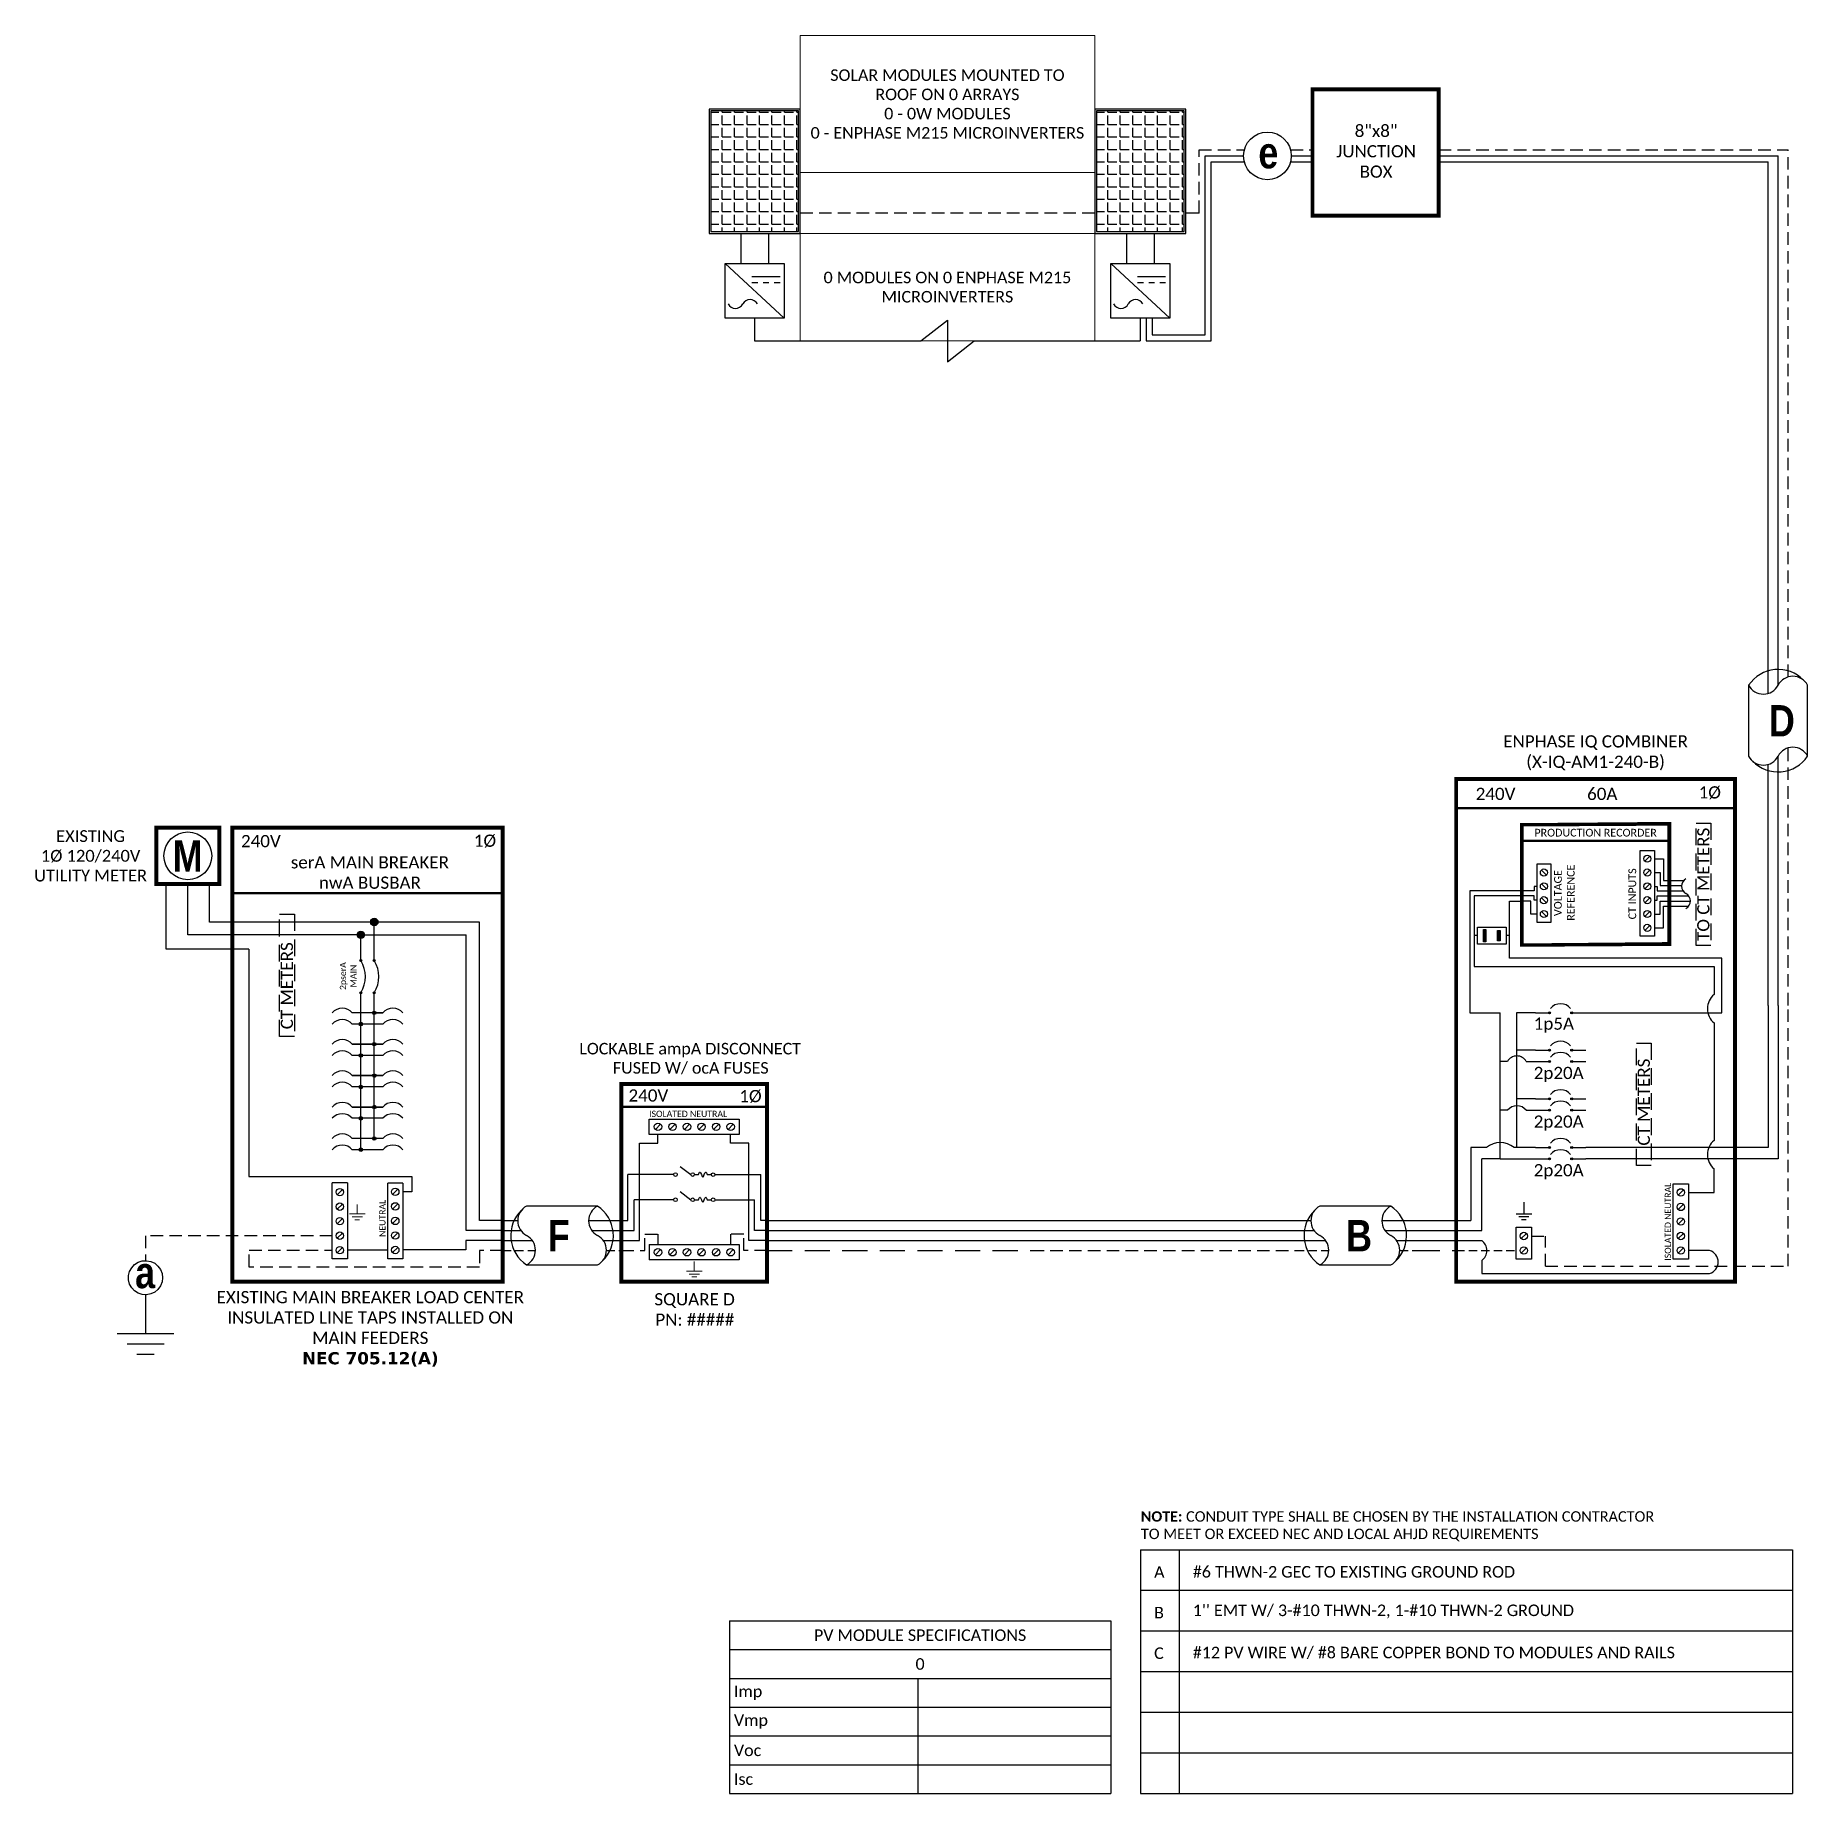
# Model space of a CAD drawing. Header units: feet. Extents: x 11048 to 11579, y 16038 to 16564.
import ezdxf

# ---------------------------------------------------------------- set-up
doc = ezdxf.new("R2010")
doc.units = ezdxf.units.FT
doc.header["$MEASUREMENT"] = 0
doc.linetypes.add('DASHED', pattern=[0.75, 0.5, -0.25])
doc.linetypes.add('HIDDEN', pattern=[0.375, 0.25, -0.125])
for name, color, linetype in [('E - MODULE', 7, 'Continuous'), ('ONE LINE BLOCKS', 7, 'Continuous'), ('TABLES', 7, 'Continuous'), ('TEXT', 7, 'Continuous'), ('Z - TITLEBLOCK TXT', 7, 'Continuous')]:
    doc.layers.add(name, color=color, linetype=linetype)
doc.styles.add('ONE LINE TXT', font='techb___.ttf')
doc.styles.get("Standard").update_dxf_attribs({"font": 'CALIBRI.TTF'})

msp = doc.modelspace()

# ---------------------------------------------------------------- texts
at = {"color": 1, "linetype": 'Continuous', "attachment_point": 1, "style": 'ONE LINE TXT'}
for s, insert, char_height in [('{\\W1;\\C256;e}', (11414.44567361731, 16533.39244188951), 9.383282676953176), ('{\\W1;\\C256;D}', (11567.25849978451, 16363.32891982226), 9.383282677011772), ('{\\W1;\\C256;F}', (11201.78211357292, 16209.19877676249), 9.383282677011772), ('{\\W1;\\C256;B}', (11440.69958476098, 16209.1987767625), 9.383282677011772)]:
    msp.add_mtext_dynamic_manual_height_columns(s, width=0.138532783265864, gutter_width=2.131672445536665, heights=[0], dxfattribs=dict(at, insert=insert, char_height=char_height))
at = {"color": 1, "insert": (11123.68321338554, 16278.69154105444), "char_height": 3.65759824216516, "attachment_point": 5, "rotation": 90}
msp.add_mtext_dynamic_manual_height_columns(' CT METERS', width=27.4516815760042, gutter_width=7.170123602891181, heights=[0], dxfattribs=at)
at = {"color": 10, "insert": (11379.27030775206, 16122.03062242101), "char_height": 3.108958505840386, "attachment_point": 1}
msp.add_mtext_dynamic_manual_height_columns('\\A1;{\\fCalibri|b1|i0|c0|p34;NOTE:} {\\A0;\\H1.0052x;CONDUIT TYPE SHALL BE CHOSEN BY THE INSTALLATION CONTRACTOR\\PTO MEET OR EXCEED NEC AND LOCAL AHJD REQUIREMENTS}', width=164.3528282441708, gutter_width=0, heights=[9.890720793223181], dxfattribs=at)

# ---------------------------------------------------------------- blocks, each defined once
blk = doc.blocks.new('*T14')
at = {"layer": 'Defpoints', "color": 8, "linetype": 'ByBlock', "lineweight": 0, "transparency": 16777216}
for p, q in [((0, 0), (88.16386767174299, 0)), ((0, 0), (0, -91.46009300948572)), ((88.16386767174299, 0), (88.16386767174299, -91.46009300948572)), ((0, -41.07609801768922), (88.16386767174299, -41.07609801768922)), ((0, -59.23865719003152), (88.16386767174299, -59.23865719003152)), ((0, -91.46009300948572), (88.16386767174299, -91.46009300948572))]:
    blk.add_line(p, q, dxfattribs=at)
at = {"color": 0, "linetype": 'Continuous', "transparency": 16777216, "char_height": 3.454398339822651, "width": 80.03587157804189, "attachment_point": 5}
for s, insert in [('{\\fCalibri|b0|i0|c0;SOLAR MODULES MOUNTED TO ROOF ON 0 ARRAYS^J0 - 0W MODULES^J0 - ENPHASE M215 MICROINVERTERS', (44.08193383587059, -20.53804900884643)), ('{\\fCalibri|b0|i0|c0;', (44.08193383587059, -50.15737760386401)), ('{\\fCalibri|b0|i0|c0;0 MODULES ON 0 ENPHASE M215 MICROINVERTERS', (44.08193383587059, -75.34937509975862))]:
    blk.add_mtext(s, dxfattribs=dict(at, insert=insert))
blk = doc.blocks.new('*U26')
at = {"color": 7, "linetype": 'Continuous'}
for p, q in [((-7.14273261753624, 13.31379698112505), (-28.38670308841029, 13.31379698112505)), ((-28.38670308841029, -4.313796981125051), (-7.14273261753624, -4.313796981125051))]:
    blk.add_line(p, q, dxfattribs=at)
at = {"color": 7}
for p, q in [((-35.52943570594744, 8.999999999996362), (-31.05138576750414, 8.999999999996362)), ((-9.807415296628278, 8.999999999996362), (9.094947017729282e-13, 8.999999999996362))]:
    blk.add_line(p, q, dxfattribs=at)
at = {"color": 10}
for p, q in [((-35.52943570594744, 5.999999999996362), (-30.11481272106539, 5.999999999992724)), ((-8.870842250205897, 5.999999999992724), (9.094947017729282e-13, 5.999999999992724))]:
    blk.add_line(p, q, dxfattribs=at)
at = {"color": 253}
for p, q in [((-35.52943570594744, 2.999999999996362), (-26.6585934557479, 2.999999999996362)), ((-5.414622984878406, 2.999999999996362), (9.094947017729282e-13, 2.999999999992724))]:
    blk.add_line(p, q, dxfattribs=at)
at = {"color": 92, "linetype": 'HIDDEN', "ltscale": 10}
for p, q in [((-4.478049938447839, -3.637978807091713e-12), (0, 0)), ((-35.52943570594744, -3.637978807091713e-12), (-25.72202040931734, -3.637978807091713e-12))]:
    blk.add_line(p, q, dxfattribs=at)
at = {"color": 7, "linetype": 'Continuous'}
for centre, start, end in [((-22.53670101713578, 4.499999999989086), 133.9732389627104, 236.4264841729064), ((-12.99273468881074, 4.499999999989086), 313.9732389627104, 56.4264841729064)]:
    blk.add_arc(centre, 10.57854155630173, start, end, dxfattribs=at)
at = {"linetype": 'Continuous'}
for centre, start, end in [((-26.07656823981961, 8.906898490567983), 117.6639225845625, 242.3360774153913), ((-4.832597768944652, 8.906898490546155), 117.6639225845625, 242.3360774153913), ((-30.69683793700187, 0.09310150943201734), 297.6639225845625, 62.33607741539132), ((-9.452867466132375, 0.09310150943201734), 297.6639225845625, 62.33607741539132)]:
    blk.add_arc(centre, 4.975688628201564, start, end, dxfattribs=at)
blk = doc.blocks.new('*U17')
at = {"color": 7}
blk.add_line((-79.14105710962394, 8.999999999996362), (0, 9), dxfattribs=at)
at = {"color": 10}
blk.add_line((-79.14105710962394, 5.999999999996362), (0, 6), dxfattribs=at)
at = {"color": 253}
blk.add_line((-79.14105710962394, 2.999999999996362), (0, 3), dxfattribs=at)
at = {"color": 92, "linetype": 'HIDDEN', "ltscale": 15}
blk.add_line((-79.14105710962394, -3.637978807091713e-12), (0, 0), dxfattribs=at)
blk = doc.blocks.new('*U21')
at = {"lineweight": 50}
blk.add_line((-43.6116214036756, 43.06379295176157), (0, 43.06379295176157), dxfattribs=at)
at = {"color": 1, "linetype": 'Continuous'}
for p, q in [((-35.26761573623207, 34.77694743980464), (-35.26761573623207, 39.31564129513208)), ((-35.26761573623207, 39.31564129513208), (-8.32254697902863, 39.31564129513208)), ((-8.32254697902863, 39.31564129513208), (-8.32254697902863, 34.77694743980464)), ((-8.32254697902863, 34.77694743980464), (-35.26761573623207, 34.77694743980464)), ((-26.07495123449735, 25.18172376179064), (-22.8119471562477, 22.73910601337411)), ((-21.72993409277569, 22.73470420183003), (-20.49160572531946, 22.73470420183003)), ((-17.94050467957095, 22.73080170828689), (-16.70217631211381, 22.73080170828689)), ((-26.07495123449735, 17.64726165747561), (-22.8119471562477, 15.20464390905909)), ((-21.72993409277569, 15.20024209749317), (-20.49160572531946, 15.20024209749317)), ((-17.94050467957095, 15.19633960397186), (-16.70217631211381, 15.19633960397186)), ((-35.26761573623207, 1.758423961488006), (-8.322546979023173, 1.758423961488006)), ((-35.26761573623207, 1.758423961488006), (-35.26761573623207, -2.780269893839431)), ((-8.32254697902863, 1.758423961488006), (-8.32254697902863, -2.780269893839431)), ((-8.322546979023173, -2.780269893839431), (-35.26761573623207, -2.780269893839431))]:
    blk.add_line(p, q, dxfattribs=at)
at = {"color": 4, "linetype": 'Continuous'}
for p, q in [((-31.88526017397362, 37.83229836323517), (-33.45726816549723, 36.26029037170156)), ((-27.5347870491305, 37.83229836323517), (-29.10679504065411, 36.26029037170156)), ((-23.18431392428738, 37.83229836323517), (-24.75632191581099, 36.26029037170156)), ((-18.83384079944972, 37.83229836323517), (-20.40584879097241, 36.26029037170156)), ((-14.4833676746066, 37.83229836323517), (-16.0553756661302, 36.26029037170156)), ((-10.13289454976803, 37.83229836323517), (-11.70490254129163, 36.26029037170156)), ((-31.88526017396816, 0.2750810295910924), (-33.45726816549177, -1.296926961942518)), ((-27.5347870491305, 0.2750810295910924), (-29.10679504065411, -1.296926961942518)), ((-23.18431392428738, 0.2750810295910924), (-24.75632191581099, -1.296926961942518)), ((-18.83384079944426, 0.2750810295910924), (-20.40584879096787, -1.296926961942518)), ((-14.4833676746066, 0.2750810295910924), (-16.0553756661302, -1.296926961942518)), ((-10.13289454976348, 0.2750810295910924), (-11.70490254128708, -1.296926961942518))]:
    blk.add_line(p, q, dxfattribs=at)
at = {"color": 253, "linetype": 'Continuous'}
for p, q in [((-38.15750528725175, 2.999999999992724), (-38.1575052872513, 32.16868385986527)), ((-38.1575052872513, 32.16868385986527), (-32.67126416973497, 32.16868385986527)), ((-32.67126416973497, 32.16868385986527), (-32.67126416972951, 34.77694743980464)), ((-10.91889854553028, 32.16868385986527), (-10.91889854553483, 34.77694743980464)), ((-5.432657428013954, 32.16868385986527), (-10.91889854553028, 32.16868385986527)), ((-5.432657428004404, 2.999999999992724), (-5.432657428013954, 32.16868385986527)), ((-43.61162140367423, 2.999999999992724), (-38.1575052872513, 2.999999999992724)), ((-1.364242052659392e-12, 2.999999999992724), (-5.432657428004404, 2.999999999992724))]:
    blk.add_line(p, q, dxfattribs=at)
at = {"color": 7, "linetype": 'Continuous'}
for p, q in [((-27.97005342058207, 22.73146537071079), (-41.66354822822996, 22.73146537071079)), ((-41.66354822823041, 8.999999999992724), (-41.66354822822996, 22.73146537071079)), ((-15.62012336914651, 22.73146537070768), (-1.926614487035295, 22.73146537071857)), ((-1.926614487024381, 8.999999999992724), (-1.926614487035295, 22.73146537071079))]:
    blk.add_line(p, q, dxfattribs=at)
at = {"color": 10, "linetype": 'Continuous'}
for p, q in [((-27.97005280056258, 15.19782235267374), (-39.80034955827946, 15.19535016399573)), ((-39.79842799696689, 5.999999999992724), (-39.80034953798895, 15.19525306674404)), ((-15.6201354128307, 15.19841689566136), (-3.789813407730962, 15.19415025971505)), ((-3.791734718288808, 5.999999999992724), (-3.789813177276301, 15.19525306674404)), ((-43.61162140367423, 5.999999999992724), (-39.79842799696689, 5.999999999992724)), ((-1.364242052659392e-12, 5.999999999992724), (-3.791734718288808, 5.999999999989086))]:
    blk.add_line(p, q, dxfattribs=at)
at = {"color": 7}
for p, q in [((-43.61162140367423, 8.999999999996362), (-41.6635482282295, 8.999999999992724)), ((-1.364242052659392e-12, 8.999999999996362), (-1.926614487024835, 8.999999999996362))]:
    blk.add_line(p, q, dxfattribs=at)
at = {"color": 92, "linetype": 'HIDDEN', "ltscale": 15}
for p, q in [((-43.6116214036756, 0), (-36.58051912606061, 0)), ((-36.58051912606061, -3.637978807091713e-12), (-36.58051912606061, 4.898634765475435)), ((-36.58051912606061, 4.898634765475435), (-32.67126416972496, 4.898634765475435)), ((-32.67126416972496, 4.898634765475435), (-32.67126416972496, 1.758423961488006)), ((-7.009643589204643, 4.898634765475435), (-10.91889854554029, 4.898634765475435)), ((-10.91889854554029, 4.898634765475435), (-10.91889854554029, 1.758423961488006)), ((-7.009643589199186, -3.637978807091713e-12), (-7.009643589204643, 4.898634765475435)), ((0, 0), (-7.009643589199186, 0))]:
    blk.add_line(p, q, dxfattribs=at)
at = {"lineweight": 50, "const_width": 1.185332763664635}
blk.add_lwpolyline([(-43.6116214036756, -9.335896394964948), (-43.6116214036756, 49.83611655237473), (0, 49.83611655237473), (0, -9.335896394964948)], close=True, dxfattribs=at)
at = {"color": 92, "linetype": 'Continuous', "lineweight": 5, "ltscale": 0.05, "flags": 128}
for points in [[(-21.79508135762762, -3.32089023822482), (-21.79508135763217, -6.16701261263006)], [(-24.13611969887688, -6.16701261263006), (-19.45404301637745, -6.16701261263006)], [(-20.26545811315873, -7.034441443007381), (-23.32470460209652, -7.034441443007381)], [(-21.07687320994455, -7.90187027340653), (-22.51328950531069, -7.90187027340653)]]:
    blk.add_lwpolyline(points, dxfattribs=at)
at = {"color": 4, "linetype": 'Continuous'}
for centre in [(-32.67126416973497, 37.04629436745745), (-28.32079104489185, 37.04629436745745), (-23.97031792004873, 37.04629436745745), (-19.61984479521107, 37.04629436745745), (-15.26937167036795, 37.04629436745745), (-10.91889854552483, 37.04629436745745), (-32.67126416972951, -0.5109229661866266), (-28.32079104489185, -0.5109229661866266), (-23.97031792004873, -0.5109229661866266), (-19.61984479520561, -0.5109229661866266), (-15.26937167036795, -0.5109229661866266), (-10.91889854552483, -0.5109229661866266)]:
    blk.add_circle(centre, 1.111577510887078, dxfattribs=at)
at = {"color": 1, "linetype": 'Continuous'}
for centre in [(-27.42901506464841, 22.73146537071079), (-22.27096275427266, 22.73146537071079), (-16.16114765061229, 22.72756287716766), (-27.42901506464295, 15.19700326637758), (-22.27096275427812, 15.19700326637758), (-16.16114765061229, 15.1931007728308)]:
    blk.add_circle(centre, 0.5410383559336597, dxfattribs=at)
for points in [[(-20.49160572531946, 22.73470420183003), (-20.11554185856221, 23.49225212552483), (-19.21603552317447, 21.96935129106714), (-18.38987687338704, 23.49225212552483), (-17.94050467957095, 22.73080170828689)], [(-20.49160572531946, 15.20024209749317), (-20.11554185856221, 15.95779002119161), (-19.21603552317447, 14.43488918673029), (-18.38987687338704, 15.95779002119161), (-17.94050467957095, 15.19633960395004)]]:
    blk.add_spline(points, degree=3, dxfattribs=at)
at = {"color": 7}
blk.add_blockref('*U26', (-43.6116214036756, 0), dxfattribs=at)
at = {"color": 4, "linetype": 'Continuous'}
blk.add_text('ISOLATED NEUTRAL', height=1.874334766554741, dxfattribs=at).set_placement((-35.31784838447857, 39.97217458965315))
at = {"color": 1}
for s, width, gutter_width, heights, insert, char_height, attachment_point in [('\\A1;\\pi2.6661;LOCKABLE ampA DISCONNECT \\P\\pi12.722;FUSED W/ ocA FUSES', 71.89306288330188, 92.22970162818092, [18.55702276612101], (-58.87540365616496, 62.16091061536463), 3.454398339822651, 1), ('240V', 0.1480620958035672, 0.75, [0], (-35.54517607183425, 46.39544126646797), 3.65759824216516, 5), ('1Ø', 0.1480620958035672, 0.75, [0], (-4.982872748738373, 46.09550858286093), 3.65759824216516, 5), ('\\A1;\\pi5.5987,t23.887;SQUARE D\\P\\pi5.8899,t24.178;PN: #####', 35.08159665650859, 28.88215433384357, [13.54017578842261], (-39.35086651751135, -12.75181679176603), 3.657598242165161, 1)]:
    blk.add_mtext_dynamic_manual_height_columns(s, width=width, gutter_width=gutter_width, heights=heights, dxfattribs=dict(at, insert=insert, char_height=char_height, attachment_point=attachment_point))
blk = doc.blocks.new('lineTapPanel')
at = {"linetype": 'Continuous'}
h = blk.add_hatch(color=254, dxfattribs=at)
h.dxf.hatch_style = 1
edge = h.paths.add_edge_path()
edge.add_arc((-42.4728778074923, 94.51227852208831), 1.111577510887078, 0, 360)
h = blk.add_hatch(color=254, dxfattribs=at)
h.dxf.hatch_style = 1
edge = h.paths.add_edge_path()
edge.add_arc((-38.44367538394636, 98.34209528300926), 1.111577510887078, 0, 360)
h = blk.add_hatch(color=1, dxfattribs=at)
h.dxf.hatch_style = 1
edge = h.paths.add_edge_path()
edge.add_arc((-42.4728778074923, 86.79555332105156), 0.2909504558996183, 0, 360)
h = blk.add_hatch(color=1, dxfattribs=at)
h.dxf.hatch_style = 1
edge = h.paths.add_edge_path()
edge.add_arc((-38.44367538394636, 86.79555332105156), 0.2909504558996183, 0, 360)
h = blk.add_hatch(color=1, dxfattribs=at)
h.dxf.hatch_style = 1
edge = h.paths.add_edge_path()
edge.add_arc((-42.4728778074923, 77.16403163819996), 0.2909504558996183, 0, 360)
h = blk.add_hatch(color=1, dxfattribs=at)
h.dxf.hatch_style = 1
edge = h.paths.add_edge_path()
edge.add_arc((-38.44367538394636, 77.16403163819996), 0.2909504558996183, 0, 360)
h = blk.add_hatch(color=1, dxfattribs=at)
h.dxf.hatch_style = 1
edge = h.paths.add_edge_path()
edge.add_arc((-38.44367538394636, 71.16274437391621), 0.5280509861124164, 0, 360)
h = blk.add_hatch(color=1, dxfattribs=at)
h.dxf.hatch_style = 1
edge = h.paths.add_edge_path()
edge.add_arc((-42.47287780749321, 67.78379748779116), 0.5280509861124164, 0, 360)
h = blk.add_hatch(color=1, dxfattribs=at)
h.dxf.hatch_style = 1
edge = h.paths.add_edge_path()
edge.add_arc((-42.47287780749411, 58.38109551524758), 0.5280509861124164, 0, 360)
h = blk.add_hatch(color=1, dxfattribs=at)
h.dxf.hatch_style = 1
edge = h.paths.add_edge_path()
edge.add_arc((-38.44367538394636, 61.76004240136899), 0.5280509861124164, 0, 360)
h = blk.add_hatch(color=1, dxfattribs=at)
h.dxf.hatch_style = 1
edge = h.paths.add_edge_path()
edge.add_arc((-42.47287780749502, 48.97839354270036), 0.5280509861124164, 0, 360)
h = blk.add_hatch(color=1, dxfattribs=at)
h.dxf.hatch_style = 1
edge = h.paths.add_edge_path()
edge.add_arc((-38.44367538394636, 52.35734042882541), 0.5280509861124164, 0, 360)
h = blk.add_hatch(color=1, dxfattribs=at)
h.dxf.hatch_style = 1
edge = h.paths.add_edge_path()
edge.add_arc((-38.44367538394636, 42.95463845628183), 0.5280509861124164, 0, 360)
h = blk.add_hatch(color=1, dxfattribs=at)
h.dxf.hatch_style = 1
edge = h.paths.add_edge_path()
edge.add_arc((-42.47287780749593, 39.57569157015678), 0.5280509861124164, 0, 360)
h = blk.add_hatch(color=1, dxfattribs=at)
h.dxf.hatch_style = 1
edge = h.paths.add_edge_path()
edge.add_arc((-38.44367538394636, 33.55193648371642), 0.5280509861124164, 0, 360)
h = blk.add_hatch(color=1, dxfattribs=at)
h.dxf.hatch_style = 1
edge = h.paths.add_edge_path()
edge.add_arc((-42.47287780749684, 30.17298959759137), 0.5280509861124164, 0, 360)
at = {"color": 155, "true_color": 0x647190}
blk.add_line((-80.9165531914432, 126.593895877013), (0, 126.593895877013), dxfattribs=at)
at = {"color": 253, "linetype": 'Continuous'}
for p, q in [((-100.7303590753045, 90.20002519472837), (-100.7303590753036, 109.6966648763446)), ((-76.03501279526063, 90.20002519472837), (-100.7303590753045, 90.20002519472837)), ((-76.03501279526063, 90.20002519472837), (-76.03501279526063, 22.15837522150468)), ((-76.03501279526063, 22.15837522150468), (-27.24705362140321, 22.15837522150468)), ((-27.24705362140321, 22.15837522150468), (-27.24705362140321, 17.56533789245441)), ((-27.24705362140321, 17.56533789245441), (-29.88709210750039, 17.56533789245441)), ((-11.0097081009153, 0.1634453930819291), (-29.88709210750039, 0.1634453930819291)), ((0, 3.00000000001819), (-11.0097081009153, 3.00000000001819)), ((-11.0097081009153, 3.00000000001819), (-11.0097081009153, 0.1634453930819291))]:
    blk.add_line(p, q, dxfattribs=at)
at = {"color": 10, "linetype": 'Continuous'}
for p, q in [((-94.24464934527259, 94.51227852207012), (-94.24464934527168, 109.6966648763446)), ((-43.5844553183797, 94.51227852207012), (-94.24464934527259, 94.51227852207012)), ((-42.4728778074923, 87.08650377695085), (-42.4728778074923, 93.4007010112)), ((-41.3613002966049, 94.51227852208831), (-10.98031765185078, 94.51227852208831)), ((-10.98031765184987, 6.00000000001819), (-10.98031765184987, 94.51227852208831)), ((-42.47287780749684, 30.17298959759137), (-42.4728778074923, 76.87308118230067)), ((-35.88124609298848, 67.78379748779116), (-45.03530709845563, 67.78379748779116)), ((-35.88124609298848, 58.38109551524758), (-45.03530709845563, 58.38109551524758)), ((-35.88124609298848, 48.97839354270036), (-45.03530709845563, 48.97839354270036)), ((-35.88124609298848, 39.57569157015678), (-45.03530709845563, 39.57569157015678)), ((-35.88124609298848, 30.17298959759137), (-45.03530709845563, 30.17298959759137)), ((0, 6.00000000001819), (-10.98031765184987, 6.00000000001819))]:
    blk.add_line(p, q, dxfattribs=at)
at = {"color": 7, "linetype": 'Continuous'}
for p, q in [((-87.75193899443275, 98.34209528298743), (-87.75193899443184, 109.6966648763446)), ((-39.55525289483376, 98.34209528298743), (-87.75193899443275, 98.34209528298743)), ((-38.44367538394636, 87.08650377695085), (-38.44367538394636, 97.23051777212095)), ((-6.958625373420546, 8.999999999996362), (-6.958625373375071, 98.3420952830129)), ((-38.44367538394636, 61.76004240136899), (-38.44367538394636, 76.87308118230067)), ((-35.88124609298848, 71.16274437391621), (-45.03530709845563, 71.16274437391621)), ((-38.44367538394636, 71.16274437391621), (-35.88124609298848, 71.16274437391621)), ((-45.03530709845563, 61.76004240136899), (-35.88124609298848, 61.76004240136899)), ((-35.88124609298848, 61.76004240136899), (-45.03530709845563, 61.76004240136899)), ((-38.44367538394636, 52.35734042882541), (-38.44367538394636, 61.76004240136899)), ((-45.03530709845563, 52.35734042882541), (-35.88124609298848, 52.35734042882541)), ((-35.88124609298848, 52.35734042882541), (-45.03530709845563, 52.35734042882541)), ((-38.44367538394636, 42.95463845628183), (-38.44367538394636, 52.35734042882541)), ((-45.03530709845563, 42.95463845628183), (-35.88124609298848, 42.95463845628183)), ((-35.88124609298848, 42.95463845628183), (-45.03530709845563, 42.95463845628183)), ((-38.44367538394636, 33.55193648371642), (-38.44367538394636, 42.95463845628183)), ((-35.88124609298848, 33.55193648371642), (-45.03530709845563, 33.55193648371642))]:
    blk.add_line(p, q, dxfattribs=at)
at = {"lineweight": 50}
blk.add_line((-80.9165531914432, 106.9481273167185), (0, 106.9481273167185), dxfattribs=at)
at = {"color": 7}
for p, q in [((-6.958625373375071, 98.3420952830129), (-37.33209787305896, 98.34209528300926)), ((0, 9), (-6.958625373420546, 8.999999999996362))]:
    blk.add_line(p, q, dxfattribs=at)
at = {"color": 1, "linetype": 'Continuous'}
for p, q in [((-51.0294610839419, -2.505092970568512), (-51.0294610839419, 20.23387625610485)), ((-46.49076722861628, 20.23387625610485), (-51.0294610839419, 20.23387625610485)), ((-46.49076722861628, 20.23387625610485), (-46.49076722861628, -2.505092970568512)), ((-34.42578596282601, -2.432906173409719), (-34.42578596282692, 20.1616894589497)), ((-29.88709210750039, 20.16168945894606), (-34.42578596282601, 20.16168945894606)), ((-29.88709210750039, 20.1616894589497), (-29.88709210750039, -2.432906173409719)), ((-46.49076722861628, -2.505092970568512), (-51.0294610839419, -2.505092970568512)), ((-29.88709210750039, -2.432906173409719), (-34.42578596282601, -2.432906173409719))]:
    blk.add_line(p, q, dxfattribs=at)
at = {"color": 4, "linetype": 'Continuous'}
for p, q in [((-47.97411016051683, 18.27915509107333), (-49.54611815204044, 16.70714709953972)), ((-31.37043503940185, 18.3513418882103), (-32.94244303092455, 16.77933389667669)), ((-47.97411016051683, 13.92868196623022), (-49.54611815204044, 12.35667397469661)), ((-31.37043503940185, 14.00086876336718), (-32.94244303092455, 12.4288607718554)), ((-47.97411016051683, 9.578208841387095), (-49.54611815204044, 8.006200849853485)), ((-31.37043503940185, 9.65039563852406), (-32.94244303092455, 8.078387647012278)), ((-47.97411016051683, 5.227735716543975), (-49.54611815204044, 3.655727725010365)), ((-47.97411016051228, 0.8772625917008554), (-49.54611815203589, -0.6947453998327546)), ((-31.37043503940185, 5.299922513702768), (-32.94244303092455, 3.727914522169158)), ((-31.37043503940185, 0.949449388859648), (-32.94244303092455, -0.622558602673962))]:
    blk.add_line(p, q, dxfattribs=at)
at = {"color": 92, "linetype": 'HIDDEN', "ltscale": 15}
for p, q in [((-51.0294610839419, 4.441731720766256), (-106.8916001157022, 4.441731720766256)), ((-106.8916001157022, 4.441731720766256), (-106.8916001157022, -4.87438598116205)), ((-75.84282630293455, -4.955775758582604), (-75.84282630293455, 0.09125859592313645)), ((-75.84282630293455, 0.09125859592313645), (-51.0294610839419, 0.09125859592313645)), ((0, 0), (-6.958625373416908, -3.637978807091713e-12)), ((-6.958625373416908, -4.955775758582604), (-75.84282630293455, -4.955775758582604)), ((-6.958625373416908, -3.637978807091713e-12), (-6.958625373416908, -4.955775758582604))]:
    blk.add_line(p, q, dxfattribs=at)
at = {"color": 92, "linetype": 'Continuous', "ltscale": 15}
blk.add_line((-34.42578596282601, 0.09125859592313645), (-46.49076722861628, 0.09125859592313645), dxfattribs=at)
at = {"color": 92, "ltscale": 15}
blk.add_line((-106.8916001157022, -4.87438598116205), (-106.8916001157022, -24.83542790230786), dxfattribs=at)
at = {"lineweight": 50, "const_width": 1.185332763664635}
for points in [[(-103.6736613218873, 109.6966648763446), (-103.6736613218873, 126.593895877013), (-84.81563736865701, 126.593895877013), (-84.81563736865701, 109.6966648763446)], [(-80.9165531914432, -9.295786066148139), (-80.9165531914432, 126.593895877013), (0, 126.593895877013), (0, -9.295786066148139)]]:
    blk.add_lwpolyline(points, close=True, dxfattribs=at)
at = {"color": 92, "linetype": 'Continuous', "lineweight": 5, "ltscale": 0.05, "flags": 128}
for points in [[(-45.87751266432861, 10.96744140803276), (-41.19543598182918, 10.96744140803276)], [(-43.53647432307935, 13.813563782438), (-43.53647432308389, 10.96744140803276)], [(-42.00685107861045, 10.10001257765543), (-45.06609756754824, 10.10001257765543)], [(-42.81826617539627, 9.232583747256285), (-44.25468247076242, 9.232583747256285)]]:
    blk.add_lwpolyline(points, dxfattribs=at)
at = {"color": 92, "linetype": 'Continuous', "ltscale": 4, "flags": 128}
for points in [[(-115.3727313172176, -24.83542790230786), (-98.41046891418773, -24.83542790230786)], [(-101.3500695919965, -27.97795555289122), (-112.4331306394088, -27.97795555289122)], [(-104.2896702698054, -31.12048320349277), (-109.4935299616, -31.12048320349277)]]:
    blk.add_lwpolyline(points, dxfattribs=at)
at = {"linetype": 'Continuous'}
blk.add_circle((-94.24464934527168, 118.1452803766806), 7.153048953988936, dxfattribs=at)
at = {"color": 7, "linetype": 'Continuous'}
for centre in [(-42.4728778074923, 94.51227852208831), (-38.44367538394636, 98.34209528300926), (-38.44367538394636, 98.34209528300926)]:
    blk.add_circle(centre, 1.111577510887078, dxfattribs=at)
at = {"color": 1, "linetype": 'Continuous'}
for centre, radius in [((-42.4728778074923, 86.79555332105156), 0.2909504558996183), ((-38.44367538394636, 86.79555332105156), 0.2909504558996183), ((-42.4728778074923, 77.16403163819996), 0.2909504558996183), ((-38.44367538394636, 77.16403163819996), 0.2909504558996183), ((-38.44367538394636, 71.16274437391621), 0.5280509861124164), ((-42.47287780749321, 67.78379748779116), 0.5280509861124164), ((-42.47287780749411, 58.38109551524758), 0.5280509861124164), ((-38.44367538394636, 61.76004240136899), 0.5280509861124164), ((-42.47287780749502, 48.97839354270036), 0.5280509861124164), ((-38.44367538394636, 52.35734042882541), 0.5280509861124164), ((-38.44367538394636, 42.95463845628183), 0.5280509861124164), ((-42.47287780749593, 39.57569157015678), 0.5280509861124164), ((-38.44367538394636, 33.55193648371642), 0.5280509861124164), ((-42.47287780749684, 30.17298959759137), 0.5280509861124164)]:
    blk.add_circle(centre, radius, dxfattribs=at)
at = {"color": 4, "linetype": 'Continuous'}
for centre in [(-48.76011415627909, 17.49315109529562), (-32.1564390351632, 17.56533789245441), (-48.76011415627909, 13.1426779704525), (-32.1564390351632, 13.21486476761129), (-48.76011415627909, 8.792204845609376), (-48.76011415627909, 4.441731720766256), (-32.1564390351632, 8.864391642768169), (-32.1564390351632, 4.513918517925049), (-48.76011415627909, 0.09125859592313645), (-32.1564390351632, 0.1634453930819291)]:
    blk.add_circle(centre, 1.111577510887078, dxfattribs=at)
at = {"color": 1, "linetype": 'Continuous'}
for centre, radius, start, end in [((-50.14118143142423, 81.97979247962576), 9.055077744040508, 327.8708244926741, 32.12917550732588), ((-46.11197900787829, 81.97979247962576), 9.055077744040508, 327.8708244926741, 32.12917550732588), ((-48.03238409119876, 68.61751082151022), 3.932007672516098, 40.33920141311549, 139.6607985868845), ((-48.03238409119876, 65.23856393538517), 3.932007672516098, 40.33920141311549, 139.6607985868845), ((-32.88416910024443, 68.61751082151022), 3.932007672516098, 40.33920141308176, 139.6607985869182), ((-32.88416910024443, 65.23856393538517), 3.932007672516098, 40.33920141308176, 139.6607985869182), ((-48.03238409119876, 59.21480884896664), 3.932007672516098, 40.33920141311549, 139.6607985868845), ((-48.03238409119876, 55.83586196284159), 3.932007672516098, 40.33920141311549, 139.6607985868845), ((-32.88416910024443, 59.21480884896664), 3.932007672516098, 40.33920141308176, 139.6607985869182), ((-32.88416910024443, 55.83586196284159), 3.932007672516098, 40.33920141308176, 139.6607985869182), ((-48.03238409119876, 49.81210687642306), 3.932007672516098, 40.33920141311549, 139.6607985868845), ((-32.88416910024443, 49.81210687642306), 3.932007672516098, 40.33920141308176, 139.6607985869182), ((-48.03238409119876, 46.43315999029801), 3.932007672516098, 40.33920141311549, 139.6607985868845), ((-32.88416910024443, 46.43315999029801), 3.932007672516098, 40.33920141308176, 139.6607985869182), ((-48.03238409119876, 40.40940490387584), 3.932007672516098, 40.33920141311549, 139.6607985868845), ((-32.88416910024443, 40.40940490387584), 3.932007672516098, 40.33920141308176, 139.6607985869182), ((-48.03238409119876, 37.03045801775079), 3.932007672516098, 40.33920141311549, 139.6607985868845), ((-32.88416910024443, 37.03045801775079), 3.932007672516098, 40.33920141308176, 139.6607985869182), ((-48.03238409119876, 31.00670293131043), 3.932007672516098, 40.33920141311549, 139.6607985868845), ((-32.88416910024443, 31.00670293131043), 3.932007672516098, 40.33920141308176, 139.6607985869182), ((-48.03238409119876, 27.62775604520721), 3.932007672516098, 40.33920141311549, 139.6607985868845), ((-32.88416910024443, 27.62775604520721), 3.932007672516098, 40.33920141308176, 139.6607985869182)]:
    blk.add_arc(centre, radius, start, end, dxfattribs=at)
at = {"color": 253, "linetype": 'Continuous', "style": 'ONE LINE TXT'}
blk.add_text('M', height=9.383282676953176, dxfattribs=at).set_placement((-98.80442891325947, 113.4292033659767))
at = {"color": 4, "linetype": 'Continuous'}
blk.add_text('NEUTRAL', height=1.874334766554741, rotation=90, dxfattribs=at).set_placement((-35.08231925735799, 4.081593411287031))
at = {"color": 1, "attachment_point": 5}
for s, width, gutter_width, heights, insert, char_height in [('EXISTING\\P1Ø 120/240V UTILITY METER', 37.80667047990212, 7.170123602891181, [0], (-123.3486510911798, 118.1329814113014), 3.543298297097499), ('240V', 0.1480620958035672, 0.75, [0], (-72.38596292787861, 122.5388641736099), 3.65759824216516), ('1Ø', 0.1480620958035672, 0.75, [0], (-5.313574516361768, 122.5388641736099), 3.65759824216516), ('serA MAIN BREAKER\\PnwA BUSBAR', 72.4998475968122, 0.75, [0], (-39.75165959261813, 113.1409788170386), 3.65759824216516), ('EXISTING MAIN BREAKER LOAD CENTER INSULATED LINE TAPS INSTALLED ON MAIN FEEDERS\\P{\\fVerdana|b1|i0|c0|p34;NEC 705.12(A)}', 98.91756699000109, 7.170123602891181, [106.424970575281], (-39.63176537905838, -23.41977469930134), 3.657598242165161)]:
    blk.add_mtext_dynamic_manual_height_columns(s, width=width, gutter_width=gutter_width, heights=heights, dxfattribs=dict(at, insert=insert, char_height=char_height))
at = {"color": 4, "linetype": 'Continuous', "insert": (-46.25080924593203, 82.15055889181531), "char_height": 1.874334766554741, "attachment_point": 5, "rotation": 90}
blk.add_mtext_dynamic_manual_height_columns('2pserA\\PMAIN', width=0.1480620958035672, gutter_width=0.75, heights=[0], dxfattribs=at)
blk = doc.blocks.new('*U23')
at = {"color": 7}
blk.add_blockref('lineTapPanel', (0, 0), dxfattribs=at)
blk = doc.blocks.new('8x8box')
at = {"lineweight": 50, "const_width": 1.185332763664635}
blk.add_lwpolyline([(37.78118564276792, 0), (0, 0), (0, 37.78118564293254), (37.78118564276792, 37.78118564293254)], close=True, dxfattribs=at)
at = {"color": 1, "insert": (19.03384073957204, 19.25851695775782), "char_height": 3.65759824216516, "attachment_point": 5}
blk.add_mtext_dynamic_manual_height_columns('8"x8"  JUNCTION BOX ', width=0.4766917546635341, gutter_width=7.170123602891181, heights=[0], dxfattribs=at)
blk = doc.blocks.new('*T15')
at = {"color": 0, "lineweight": -2, "transparency": 16777216}
for p, q in [((0, 0), (114.1854929996152, 0)), ((0, 0), (0, -51.69405515626204)), ((114.1854929996152, 0), (114.1854929996152, -51.69405515626204)), ((0, -8.615675859377006), (114.1854929996152, -8.615675859377006)), ((0, -17.23135171875401), (114.1854929996152, -17.23135171875401)), ((56.40758833595828, -17.23135171875401), (56.40758833595828, -51.69405515626204)), ((0, -25.84702757813102), (114.1854929996152, -25.84702757813102)), ((0, -34.46270343750803), (114.1854929996152, -34.46270343750803)), ((0, -43.07837929688503), (114.1854929996152, -43.07837929688503)), ((0, -51.69405515626204), (114.1854929996152, -51.69405515626204))]:
    blk.add_line(p, q, dxfattribs=at)
at = {"color": 0, "linetype": 'Continuous', "transparency": 16777216, "char_height": 3.454398339844223}
for s, insert, width, attachment_point in [('{\\fCalibri|b0|i0|c0;PV MODULE SPECIFICATIONS', (57.09274649980762, -4.307837929689413), 111.4329572375142, 5), ('{\\fCalibri|b0|i0|c0;0', (57.09274649980762, -12.92351378906642), 111.4329572375142, 5), ('{\\fCalibri|b0|i0|c0;Imp', (1.376267881050808, -21.53918964844343), 53.6550525738577, 4), ('{\\fCalibri|b0|i0|c0;', (57.78385621700909, -21.53918964844343), 55.02536890155664, 4), ('{\\fCalibri|b0|i0|c0;Vmp', (1.376267881050808, -30.15486550782043), 53.6550525738577, 4), ('{\\fCalibri|b0|i0|c0;', (57.78385621700909, -30.15486550782043), 55.02536890155664, 4), ('{\\fCalibri|b0|i0|c0;Voc', (1.376267881050808, -38.77054136719744), 53.6550525738577, 4), ('{\\fCalibri|b0|i0|c0;', (57.78385621700909, -38.77054136719744), 55.02536890155664, 4), ('{\\fCalibri|b0|i0|c0;Isc', (1.376267881050808, -47.38621722657444), 53.6550525738577, 4), ('{\\fCalibri|b0|i0|c0;', (57.78385621700909, -47.38621722657444), 55.02536890155664, 4)]:
    blk.add_mtext(s, dxfattribs=dict(at, insert=insert, width=width, attachment_point=attachment_point))
blk = doc.blocks.new('*T16')
at = {"linetype": 'ByBlock', "lineweight": -2, "transparency": 16777216}
for p, q in [((0, 0), (195.0959959807406, 0)), ((0, 0), (0, -72.96556891894761)), ((11.58239443359525, 0), (11.58239443359525, -72.96556891894761)), ((195.0959959807406, 0), (195.0959959807406, -72.96556891894761)), ((0, -12.10586445312583), (195.0959959807406, -12.10586445312583)), ((0, -24.28258835937595), (195.0959959807406, -24.28258835937595)), ((0, -36.45931226562607), (195.0959959807406, -36.45931226562607)), ((0, -48.63603617187619), (195.0959959807406, -48.63603617187619)), ((0, -60.8127600781263), (195.0959959807406, -60.8127600781263)), ((0, -72.96556891894761), (195.0959959807406, -72.96556891894761))]:
    blk.add_line(p, q, dxfattribs=at)
at = {"color": 0, "linetype": 'Continuous', "transparency": 16777216, "char_height": 3.454398339844223, "attachment_point": 7}
for s, insert, width in [('{\\fCalibri|b0|i0|c0;A', (4.063998046874985, -8.355864453125832), 3.454398339844662), ('{\\fCalibri|b0|i0|c0;#6 THWN-2 GEC TO EXISTING GROUND ROD', (15.64639248047024, -8.355864453125832), 175.3856054533942), ('{\\fCalibri|b0|i0|c0;B', (4.063998046874985, -20.53258835937595), 3.454398339844662), ("{\\fCalibri|b0|i0|c0;1'' EMT W/ 3-#10 THWN-2, 1-#10 THWN-2 GROUND", (15.64639248047024, -20.53258835937595), 175.3856054533942), ('{\\fCalibri|b0|i0|c0;C', (4.063998046874985, -32.70931226562607), 3.454398339844662), ('{\\fCalibri|b0|i0|c0;#12 PV WIRE W/ #8 BARE COPPER BOND TO MODULES AND RAILS', (15.64639248047024, -32.70931226562607), 175.3856054533942), ('{\\fCalibri|b0|i0|c0;', (4.063998046874985, -44.88603617187619), 3.454398339844662), ('{\\fCalibri|b0|i0|c0;', (15.64639248047024, -44.88603617187619), 175.3856054533942), ('{\\fCalibri|b0|i0|c0;', (4.063998046874985, -57.0627600781263), 3.454398339844662), ('{\\fCalibri|b0|i0|c0;', (15.64639248047024, -57.0627600781263), 175.3856054533942), ('{\\fCalibri|b0|i0|c0;', (4.063998046874985, -69.21556891894761), 3.454398339844662), ('{\\fCalibri|b0|i0|c0;', (15.64639248047024, -69.21556891894761), 175.3856054533942)]:
    blk.add_mtext(s, dxfattribs=dict(at, insert=insert, width=width))
blk = doc.blocks.new('*U19')
at = {"color": 7}
blk.add_line((-79.14105710962394, 9), (0, 9), dxfattribs=at)
at = {"color": 10}
blk.add_line((-79.14105710962394, 6), (0, 5.999999999947249), dxfattribs=at)
at = {"color": 253}
blk.add_line((-79.14105710962394, 3), (0, 3), dxfattribs=at)
at = {"color": 92, "linetype": 'DASHED', "ltscale": 15}
blk.add_line((-79.14105710962394, 0), (0, 0), dxfattribs=at)
blk = doc.blocks.new('ENPHASE COMBINER 1 CKT')
h = blk.add_hatch(color=1)
h.dxf.hatch_style = 1
h.paths.add_polyline_path([(12.41834698227558, 95.80943247651112), (13.18799866363406, 95.80943247651112), (13.18799866363406, 92.73203496197902), (12.41834698227558, 92.73203496197902)])
h.paths.add_polyline_path([(8.138740438421337, 96.13318470558806), (8.908392119779819, 96.13318470558806), (8.908392119779819, 92.40327407457198), (8.138740438421337, 92.40327407457198)])
at = {"layer": 'ONE LINE BLOCKS', "linetype": 'Continuous'}
h = blk.add_hatch(color=1, dxfattribs=at)
h.dxf.hatch_style = 1
edge = h.paths.add_edge_path()
edge.add_arc((27.89846752550238, 71.12433185037071), 0.2909504558996183, 0, 360)
h = blk.add_hatch(color=1, dxfattribs=at)
h.dxf.hatch_style = 1
edge = h.paths.add_edge_path()
edge.add_arc((34.57507683551921, 71.12433185037071), 0.2909504558996183, 0, 360)
h = blk.add_hatch(color=1, dxfattribs=at)
h.dxf.hatch_style = 1
edge = h.paths.add_edge_path()
edge.add_arc((27.89846752550238, 59.94296079524929), 0.2909504558996183, 0, 360)
h = blk.add_hatch(color=1, dxfattribs=at)
h.dxf.hatch_style = 1
edge = h.paths.add_edge_path()
edge.add_arc((34.57507683551921, 59.94296079524929), 0.2909504558996183, 0, 360)
h = blk.add_hatch(color=1, dxfattribs=at)
h.dxf.hatch_style = 1
edge = h.paths.add_edge_path()
edge.add_arc((27.89846752550238, 56.56401390908422), 0.2909504558996183, 0, 360)
h = blk.add_hatch(color=1, dxfattribs=at)
h.dxf.hatch_style = 1
edge = h.paths.add_edge_path()
edge.add_arc((34.57507683551921, 56.56401390908422), 0.2909504558996183, 0, 360)
h = blk.add_hatch(color=1, dxfattribs=at)
h.dxf.hatch_style = 1
edge = h.paths.add_edge_path()
edge.add_arc((27.89846752550238, 45.38264285429022), 0.2909504558996183, 0, 360)
h = blk.add_hatch(color=1, dxfattribs=at)
h.dxf.hatch_style = 1
edge = h.paths.add_edge_path()
edge.add_arc((34.57507683551921, 45.38264285429022), 0.2909504558996183, 0, 360)
h = blk.add_hatch(color=1, dxfattribs=at)
h.dxf.hatch_style = 1
edge = h.paths.add_edge_path()
edge.add_arc((27.89846752550238, 42.00369596812516), 0.2909504558996183, 0, 360)
h = blk.add_hatch(color=1, dxfattribs=at)
h.dxf.hatch_style = 1
edge = h.paths.add_edge_path()
edge.add_arc((34.57507683551921, 42.00369596812516), 0.2909504558996183, 0, 360)
h = blk.add_hatch(color=1, dxfattribs=at)
h.dxf.hatch_style = 1
edge = h.paths.add_edge_path()
edge.add_arc((27.89846752550238, 30.82232491332752), 0.2909504558996183, 0, 360)
h = blk.add_hatch(color=1, dxfattribs=at)
h.dxf.hatch_style = 1
edge = h.paths.add_edge_path()
edge.add_arc((27.89846752550238, 27.44337802716245), 0.2909504558996183, 0, 360)
h = blk.add_hatch(color=1, dxfattribs=at)
h.dxf.hatch_style = 1
edge = h.paths.add_edge_path()
edge.add_arc((34.57507683551921, 30.82232491332752), 0.2909504558996183, 0, 360)
h = blk.add_hatch(color=1, dxfattribs=at)
h.dxf.hatch_style = 1
edge = h.paths.add_edge_path()
edge.add_arc((34.57507683551921, 27.44337802716245), 0.2909504558996183, 0, 360)
at = {"color": 7, "linetype": 'Continuous'}
for p, q in [((15.97823548696215, 94.26746370835963), (15.97823548696215, 104.6202518357009)), ((15.97823548696215, 94.26746370835963), (14.92158918022415, 94.26746370835963)), ((15.97823548696215, 87.46999943775381), (15.97823548696215, 94.26746370835963)), ((79.50803908740454, 87.46999943775381), (15.97823548696215, 87.46999943775381)), ((79.50803908740454, 71.1255929851036), (79.50803908740454, 87.46999943775381)), ((18.04606754613542, 71.12433185021064), (18.04606754613542, 45.38264285396281)), ((23.70203134762687, 71.12433185021064), (18.04606754613542, 71.12433185021064)), ((38.77151301339472, 71.12433185037071), (79.50803908740454, 71.1255929851036)), ((93.36559781702954, 73.37164705180794), (93.36559781702954, 30.82358604759065)), ((23.70203134762687, 59.94296079508922), (18.04606754613542, 59.94296079508922)), ((23.70203134762687, 45.38264285396281), (18.04606754613542, 45.38264285396281)), ((18.04606754613542, 45.38264285396281), (18.04606754613542, 30.82232491283639)), ((9.083991580775546, 30.82232491283639), (4.3563948804549, 30.82358604756882)), ((4.3563948804549, 30.82358604756882), (4.3563948804549, 8.999999999999545)), ((23.70203134762687, 30.82232491283639), (17.32288683239312, 30.82232491283639)), ((93.36559781702954, 30.82358604759065), (38.77151301339472, 30.82232491283639))]:
    blk.add_line(p, q, dxfattribs=at)
at = {"color": 253, "linetype": 'Continuous'}
for p, q in [((6.405149921832162, 94.26746370835963), (5.34850361509416, 94.26746370835963)), ((77.21354728513552, 68.11880261802844), (77.21534484654603, 32.98787720495966))]:
    blk.add_line(p, q, dxfattribs=at)
at = {"color": 10, "linetype": 'Continuous'}
for p, q in [((13.20343920662526, 56.56401390892415), (13.20343920662526, 71.12433185004693)), ((96.36559781702954, 73.37164705178611), (96.36559781702954, 27.44463916140376)), ((13.20343920662526, 42.00369596779774), (13.20343920662526, 56.56401390892415)), ((15.37520883370144, 56.56401390892415), (13.20343920662526, 56.56401390892415)), ((20.96806819888752, 56.56401390892415), (23.70203134762687, 56.56401390892415)), ((13.20343920662526, 27.44337802667133), (13.20343920662526, 42.00369596779774)), ((15.37520883370144, 42.00369596779774), (13.20343920662526, 42.00369596779774)), ((20.96806819888752, 42.00369596779774), (23.70203134762687, 42.00369596779774)), ((13.20343920662526, 27.44337802667133), (7.650546126717927, 27.44463916140376)), ((7.650546126728841, 5.999999999958618), (7.650546126717927, 27.44463916140376)), ((13.20343920662526, 27.44337802667133), (23.70203134762687, 27.44337802667133)), ((96.36559781702954, 27.44463916140376), (38.77151301339472, 27.44337802667133))]:
    blk.add_line(p, q, dxfattribs=at)
at = {"color": 7}
blk.add_line((0, 8.999999999999545), (4.356394880461266, 8.999999999999545), dxfattribs=at)
at = {"color": 10}
blk.add_line((0, 5.99999999996362), (7.650546126717927, 5.999999999958618), dxfattribs=at)
at = {"color": 253}
for p, q in [((0, 2.999999999999545), (7.650546126717927, 2.999999999999545)), ((7.650546126717927, -2.999486774364868), (7.650546126717927, -6.855719378279446)), ((75.8293213376237, -2.4692781153135e-10), (69.50611445791674, -2.4692781153135e-10)), ((7.650546126717927, -6.855719378279446), (75.8293213376237, -6.855719378279446))]:
    blk.add_line(p, q, dxfattribs=at)
at = {"color": 92, "linetype": 'HIDDEN', "ltscale": 10}
blk.add_line((0, 0), (17.99393284447251, 0), dxfattribs=at)
at = {"linetype": 'Continuous', "flags": 128}
for points in [[(59.36814294578471, 117.290559595715), (62.04504038061532, 117.290559595715), (62.04504038061532, 110.8149100638825), (68.20105977519961, 110.8149100638825)], [(59.3681429458793, 113.1516352257372), (61.1030071928526, 113.1516352257372), (61.1030071928526, 109.2662455068335), (67.46320837485473, 109.2662455068335)], [(59.36814294592295, 109.0127108561342), (60.16097400508988, 109.0127108561342), (60.16097400508988, 107.7175809497844), (67.83068496180113, 107.7175809497844)], [(59.36814294596661, 104.8737864863056), (60.16097400508988, 104.8737864863056), (60.16097400508988, 106.1689163925826), (69.58439858857037, 106.1689163925826)], [(24.09930137824813, 100.7348621164697), (22.36443713140579, 100.7348621164697), (22.36443713140579, 104.6202518357009), (19.66978146723432, 104.6202518357009)], [(59.36814294601027, 100.7348621164697), (61.1030071928526, 100.7348621164697), (61.1030071928526, 104.6202518357009), (70.11807933108412, 104.6202518357009)], [(59.3681429460903, 96.5959377465565), (62.04504038061532, 96.59593774659652), (62.04504038061532, 103.0715872788192), (69.57013827284845, 103.0715872788192)]]:
    blk.add_lwpolyline(points, dxfattribs=at)
at = {"color": 1, "flags": 128}
for points in [[(19.66978146723068, 107.7175809497844), (4.074363240739331, 107.7175809497844), (4.07436324074024, 71.12809194567444), (13.20343920662526, 71.12433185004693)], [(24.09930137833544, 109.0127108561342), (23.30647031916851, 109.0127108561342), (23.30647031916851, 107.7175809497844), (19.66978146723068, 107.7175809497844)]]:
    blk.add_lwpolyline(points, dxfattribs=at)
at = {"color": 253, "linetype": 'Continuous', "flags": 128}
for points in [[(19.6697814672325, 106.1689163925826), (5.34850361509416, 106.1689163925826), (5.34850361509416, 85.00895455710588), (77.21461068040117, 85.00895455710588), (77.21503742413915, 76.66882090095442)], [(24.09930137829178, 104.8737864863056), (23.30647031916851, 104.8737864863056), (23.30647031916851, 106.1689163925826), (19.6697814672325, 106.1689163925826)], [(69.50611445791674, 17.40189249896002), (77.21534484642416, 17.40189249896002), (77.21534484642507, 24.43558213507458)]]:
    blk.add_lwpolyline(points, dxfattribs=at)
at = {"color": 7, "linetype": 'Continuous', "flags": 128}
blk.add_lwpolyline([(15.97823548696215, 104.6202518357009), (19.66978146723432, 104.620251835704)], dxfattribs=at)
at = {"color": 1}
for points in [[(6.405149921832162, 96.79458142214798), (14.92158918022415, 96.79458142214798), (14.92158918022415, 91.74034599457127), (6.405149921832162, 91.74034599457127)], [(8.138740438421337, 96.13318470558806), (8.908392119779819, 96.13318470558806), (8.908392119779819, 92.40327407457198), (8.138740438421337, 92.40327407457198)], [(12.41834698227558, 95.80943247651112), (13.18799866363406, 95.80943247651112), (13.18799866363406, 92.73203496197902), (12.41834698227558, 92.73203496197902)]]:
    blk.add_lwpolyline(points, close=True, dxfattribs=at)
at = {"linetype": 'Continuous'}
for centre, start, end in [((69.94038601553257, 109.0361145273205), 117.6639225845746, 242.3360774153671), ((67.63025116694189, 104.6292160367525), 297.6639225845747, 62.33607741536712)]:
    blk.add_arc(centre, 2.487844314100782, start, end, dxfattribs=at)
at = {"color": 253, "linetype": 'Continuous'}
for centre in [(80.79380016857613, 72.39318788656828), (80.79349274621472, 28.71172967000894)]:
    blk.add_arc(centre, 5.575713419222151, 129.9215498682969, 230.0784501306956, dxfattribs=at)
at = {"color": 10, "linetype": 'Continuous'}
for centre, radius, start, end in [((18.17163851633632, 55.10370401045702), 3.154762109713773, 27.57379404281566, 152.4262059572135), ((18.17163851633541, 39.68453774276122), 3.632975893368044, 39.66987765994102, 140.330122340059)]:
    blk.add_arc(centre, radius, start, end, dxfattribs=at)
at = {"color": 7, "linetype": 'Continuous'}
blk.add_arc((13.20343920662526, 25.99403971275797), 6.346824931827026, 49.5295004260013, 130.4704995739987, dxfattribs=at)
at = {"color": 253}
for centre, radius, start, end in [((5.45070300826228, 0.0002566128173384641), 3.719915339730382, 306.2542265171913, 53.74577348280871), ((74.90438647621977, -3.427859689263187), 3.550454413933713, 285.1004258718175, 74.89957412818242)]:
    blk.add_arc(centre, radius, start, end, dxfattribs=at)
at = {"layer": 'E - MODULE', "color": 10, "linetype": 'DASHED', "ltscale": 10}
for points in [[(71.8351352424288, 91.30738453349568), (71.8351352424288, 127.9068947809074), (76.27471838406927, 127.9068947809074), (76.27471838406927, 91.30738453349568)], [(53.95017396226649, 25.48331211093546), (53.95017396226649, 62.08282235834713), (58.38975710390696, 62.08282235834713), (58.38975710390696, 25.48331211093546)]]:
    blk.add_lwpolyline(points, close=True, dxfattribs=at)
at = {"layer": 'ONE LINE BLOCKS', "lineweight": 50}
for p, q in [((0, 132.4188356641039), (83.46744432426021, 132.4188356641039)), ((19.66978146721067, 122.6341000363145), (63.79766285705864, 122.6341000363545))]:
    blk.add_line(p, q, dxfattribs=at)
for points, const_width in [([(0, -9.33589639496131), (0, 141.1218837893807), (83.46744432426021, 141.1218837893807), (83.46744432426021, -9.33589639496131)], 1.185332763664635), ([(63.79766285708683, 91.75719465224483), (63.79766285705409, 127.7468246081494), (19.6697814672043, 127.7468246082149), (19.6697814672516, 91.75719465231032)], 1.127694050973034)]:
    blk.add_lwpolyline(points, close=True, dxfattribs=dict(at, const_width=const_width))
at = {"layer": 'TEXT', "color": 92, "linetype": 'HIDDEN', "ltscale": 15}
for p, q in [((99.36559781702772, -4.700287858900083), (99.36559781702954, 73.37164705178611)), ((22.53262669986179, 4.350473124965447), (26.72493497233791, 4.350473124965447)), ((26.724934972347, -4.700287858900083), (26.72493497233791, 4.350473124965447)), ((26.72493497233609, -4.700287858900083), (99.36559781702772, -4.700287858900083))]:
    blk.add_line(p, q, dxfattribs=at)
at = {"layer": 'TEXT', "color": 92, "flags": 128}
for points in [[(17.92224143103431, 10.96618174320292), (22.60431811338003, 10.96618174320292)], [(20.26725015770353, 14.46946701977913), (20.26327977212532, 10.96618174320292)], [(21.79290301659967, 10.09875291292747), (18.73365652773373, 10.09875291292747)], [(20.98148791990116, 9.23132408232459), (19.54507162443224, 9.23132408232459)]]:
    blk.add_lwpolyline(points, dxfattribs=at)
at = {"layer": 'Z - TITLEBLOCK TXT', "color": 1, "linetype": 'Continuous'}
for p, q in [((55.0501503813266, 119.7606593902187), (59.36814294574833, 119.7606593899714)), ((55.05015038163219, 94.12583795210821), (55.0501503813266, 119.7606593902187)), ((59.36814294574833, 119.7606593899714), (59.36814294612668, 94.12583795233377)), ((28.41729394289541, 115.6217350203865), (24.09930137847368, 115.6217350201391)), ((24.09930137847368, 115.6217350201391), (24.09930137817537, 98.264762322166)), ((28.41729394266986, 98.26476232194045), (28.41729394289541, 115.6217350203865)), ((24.09930137817537, 98.264762322166), (28.41729394266986, 98.26476232194045)), ((59.36814294612668, 94.12583795233377), (55.05015038163219, 94.12583795210821)), ((64.96742060261113, -2.596351566654903), (64.96742060261113, 19.99824406545167)), ((64.96742060261113, 19.99824406545167), (69.50611445791674, 19.99824406545167)), ((69.50611445791674, 19.99824406545167), (69.50611445791674, -2.596351566654903)), ((17.99393284447342, -2.596351566654903), (17.99393284447342, 6.946824691457095)), ((17.99393284447342, 6.946824691457095), (22.53262669986179, 6.946824691457095)), ((22.53262669986179, 6.946824691457095), (22.53262669986179, -2.596351566654903)), ((22.53262669986179, -2.596351566654903), (17.99393284447342, -2.596351566654903)), ((69.50611445791674, -2.596351566654903), (64.96742060261113, -2.596351566654903))]:
    blk.add_line(p, q, dxfattribs=at)
at = {"layer": 'Z - TITLEBLOCK TXT', "color": 4, "linetype": 'Continuous'}
for p, q in [((56.46136337684402, 116.5427763089706), (57.9569299505074, 118.0383428824593)), ((27.00608094741438, 112.403851939102), (25.51051437375099, 113.8994185125907)), ((56.46136337684402, 112.403851939102), (57.9569299505074, 113.8994185125907)), ((27.00608094729796, 108.2649275692588), (25.51051437379465, 109.7604941427694)), ((56.46136337696043, 108.2649275692588), (57.95692995046375, 109.7604941427694)), ((27.00608094734162, 104.1260031994302), (25.5105143738092, 105.6215697731809)), ((27.00608094738527, 99.98707882960889), (25.51051437369279, 101.4826454033378)), ((56.46136337691678, 104.1260031994302), (57.95692995044919, 105.6215697731809)), ((56.46136337687312, 99.98707882960889), (57.95692995056561, 101.4826454033378)), ((56.46136337687312, 95.848154459733), (57.95692995056561, 97.34372103346186)), ((68.02277152604074, 18.18789649502514), (66.45076353456898, 16.61588850338967)), ((68.02277152604074, 13.83742337005833), (66.45076353456898, 12.26541537858657)), ((68.02277152604074, 9.48695024525523), (66.45076353456898, 7.914942253619756)), ((21.0492837679858, 5.136477120701329), (19.47727577651403, 3.564469129229565)), ((21.0492837679858, 0.7860039957381559), (19.47727577651403, -0.7860039957372464)), ((68.02277152604074, 5.136477120292056), (66.45076353456898, 3.564469128984001)), ((68.02277152604074, 0.7860039954889544), (66.45076353456898, -0.78600399598281))]:
    blk.add_line(p, q, dxfattribs=at)
at = {"layer": 'Z - TITLEBLOCK TXT', "color": 1, "linetype": 'Continuous', "flags": 128}
for points in [[(23.70203134762687, 71.12433185037071), (27.89846752550238, 71.12433185037071)], [(23.70203134762687, 71.12433185037071), (27.89846752550238, 71.12433185037071)], [(34.57507683551921, 71.12433185037071), (38.77151301339472, 71.12433185037071)], [(23.70203134762687, 59.94296079524929), (27.89846752550238, 59.94296079524929)], [(23.70203134762687, 59.94296079524929), (27.89846752550238, 59.94296079524929)], [(34.57507683551921, 59.94296079524929), (38.77151301339472, 59.94296079524929)], [(23.70203134762687, 56.56401390908422), (27.89846752550238, 56.56401390908422)], [(23.70203134762687, 56.56401390908422), (27.89846752550238, 56.56401390908422)], [(34.57507683551921, 56.56401390908422), (38.77151301339472, 56.56401390908422)], [(23.70203134762687, 45.38264285429022), (27.89846752550238, 45.38264285429022)], [(23.70203134762687, 45.38264285429022), (27.89846752550238, 45.38264285429022)], [(34.57507683551921, 45.38264285429022), (38.77151301339472, 45.38264285429022)], [(23.70203134762687, 42.00369596812516), (27.89846752550238, 42.00369596812516)], [(23.70203134762687, 42.00369596812516), (27.89846752550238, 42.00369596812516)], [(34.57507683551921, 42.00369596812516), (38.77151301339472, 42.00369596812516)], [(23.70203134762687, 30.82232491332752), (27.89846752550238, 30.82232491332752)], [(23.70203134762687, 30.82232491332752), (27.89846752550238, 30.82232491332752)], [(23.70203134762687, 27.44337802716245), (27.89846752550238, 27.44337802716245)], [(23.70203134762687, 27.44337802716245), (27.89846752550238, 27.44337802716245)], [(34.57507683551921, 30.82232491332752), (38.77151301339472, 30.82232491332752)], [(34.57507683551921, 27.44337802716245), (38.77151301339472, 27.44337802716245)]]:
    blk.add_lwpolyline(points, dxfattribs=at)
at = {"layer": 'Z - TITLEBLOCK TXT', "color": 4, "linetype": 'Continuous'}
for centre, radius in [((57.20914666357385, 117.2905595956058), 1.05752526602515), ((26.25829766068455, 113.1516352257372), 1.05752526602515), ((57.20914666357385, 113.1516352257372), 1.05752526602515), ((26.25829766053903, 109.0127108561342), 1.05752526602515), ((57.20914666371937, 109.0127108561342), 1.05752526602515), ((26.25829766058268, 104.8737864863056), 1.05752526602515), ((26.25829766062634, 100.7348621164842), 1.05752526602515), ((57.20914666367571, 104.8737864863056), 1.05752526602515), ((57.20914666363205, 100.7348621164842), 1.05752526602515), ((57.20914666363205, 96.59593774660834), 1.05752526602515), ((67.236767530223, 17.40189249896002), 1.111577510887078), ((67.236767530223, 13.05141937432427), 1.111577510887078), ((20.26327977224992, 4.350473124803557), 1.111577510887078), ((67.236767530223, 8.700946249357457), 1.111577510887078), ((67.236767530223, 4.350473124718064), 1.111577510887078), ((20.26327977224992, 4.547473508864641e-13), 1.111577510887078), ((67.236767530223, -2.487468009348959e-10), 1.111577510887078)]:
    blk.add_circle(centre, radius, dxfattribs=at)
at = {"layer": 'Z - TITLEBLOCK TXT', "color": 1, "linetype": 'Continuous'}
for centre in [(27.89846752550238, 71.12433185037071), (34.57507683551921, 71.12433185037071), (27.89846752550238, 59.94296079524929), (34.57507683551921, 59.94296079524929), (27.89846752550238, 56.56401390908422), (34.57507683551921, 56.56401390908422), (27.89846752550238, 45.38264285429022), (34.57507683551921, 45.38264285429022), (27.89846752550238, 42.00369596812516), (34.57507683551921, 42.00369596812516), (27.89846752550238, 30.82232491332752), (27.89846752550238, 27.44337802716245), (34.57507683551921, 30.82232491332752), (34.57507683551921, 27.44337802716245)]:
    blk.add_circle(centre, 0.2909504558996183, dxfattribs=at)
for centre in [(31.23677218051125, 69.93084372809017), (31.23677218051125, 58.74947267296875), (31.23677218051125, 55.37052578680368), (31.23677218051125, 44.18915473200968), (31.23677218051125, 40.81020784584462), (31.23677218051125, 29.62883679104698), (31.23677218051125, 26.24988990488191)]:
    blk.add_arc(centre, 3.932007672516098, 40.33920141305347, 139.6607985869466, dxfattribs=at)
at = {"color": 1, "char_height": 3.65759824216516, "attachment_point": 5}
for s, width, insert, rotation in [('TO CT METERS', 50.82710468216652, (74.00223626113075, 109.6158554043459), 89.99999999999999), (' CT METERS', 27.4516815760042, (56.16996553308672, 43.78306723464129), 90)]:
    blk.add_mtext_dynamic_manual_height_columns(s, width=width, gutter_width=7.170123602891181, heights=[0], dxfattribs=dict(at, insert=insert, rotation=rotation))
at = {"layer": 'TABLES', "color": 1, "linetype": 'Continuous'}
for s, p in [('1p5A', (23.2057053585977, 66.09520927254334)), ('2p20A', (23.2057053585977, 51.32822244293266)), ('2p20A', (23.2057053585977, 36.76790450197359)), ('2p20A', (23.2057053585977, 22.20758656101088))]:
    blk.add_text(s, height=3.657598242165161, dxfattribs=at).set_placement(p)
at = {"layer": 'TABLES', "color": 4, "linetype": 'Continuous'}
blk.add_text('ISOLATED NEUTRAL', height=1.874334766554741, rotation=90, dxfattribs=at).set_placement((64.31088730817191, -3.056886094527272))
at = {"layer": 'TEXT', "color": 1}
blk.add_text('CT INPUTS ', height=2.304286892564051, rotation=90, dxfattribs=at).set_placement((53.87696759844948, 99.14173906058613))
at = {"layer": 'TEXT', "color": 1, "attachment_point": 5}
for s, width, gutter_width, insert, char_height in [('ENPHASE IQ COMBINER\\P(X-IQ-AM1-240-B)', 62.39835247101388, 7.170123602891181, (41.73372216213011, 148.9679533912145), 3.65759824216516), ('240V', 0.1480620958035672, 0.75, (11.79094095164237, 136.6749752231749), 3.65759824216516), ('60A', 0.1480620958035672, 0.75, (43.72899246763063, 136.6749752231749), 3.65759824216516), ('1Ø', 0.1480620958035672, 0.75, (75.91248724236902, 137.005420083734), 3.65759824216516), ('PRODUCTION RECORDER', 50.82710468216652, 7.170123602891181, (41.73372216216922, 125.0695775850118), 2.304286892564051)]:
    blk.add_mtext_dynamic_manual_height_columns(s, width=width, gutter_width=gutter_width, heights=[0], dxfattribs=dict(at, insert=insert, char_height=char_height))
at = {"layer": 'TEXT', "color": 1, "insert": (29.30823483409313, 105.7752677658295), "char_height": 2.304286892564051, "width": 2.36100780068864, "attachment_point": 1, "rotation": 90}
blk.add_mtext('\\pi-5.6544;VOLTAGE\\P\\pi-7.0609;REFERENCE', dxfattribs=at)
blk = doc.blocks.new('*U25')
at = {"color": 92, "linetype": 'HIDDEN', "ltscale": 15}
blk.add_line((0, 0), (0, -9.316117701928306), dxfattribs=at)
at = {"color": 92, "ltscale": 15}
blk.add_line((0, -9.316117701928306), (0, -29.27715962307411), dxfattribs=at)
at = {"color": 92, "linetype": 'Continuous', "ltscale": 4, "flags": 128}
for points in [[(-8.481131201515382, -29.27715962307411), (8.481131201514472, -29.27715962307411)], [(5.54153052370566, -32.41968727365747), (-5.54153052370657, -32.41968727365747)], [(2.601929845896848, -35.56221492425902), (-2.601929845897757, -35.56221492425902)]]:
    blk.add_lwpolyline(points, dxfattribs=at)
at = {"color": 7, "linetype": 'Continuous'}
blk.add_wipeout([(5.093032722482564, -12.57973587935703), (4.93239238555437, -13.851335082200263), (4.460564997934368, -15.043035030511883), (3.707197209645793, -16.079956833777537), (2.719625889520848, -16.89694688156531), (1.559903775633742, -17.44267068449128), (0.30090047356311345, -17.68283840898766), (-0.978276208934761, -17.602359433649404), (-2.197250896413587, -17.20629054847909), (-3.2794309261862207, -16.519518218169967), (-4.156818947000291, -15.585194874005916), (-4.774285442701486, -14.462027487902063), (-5.093032722482349, -13.220588797450045), (-5.093032722482349, -11.938882961264014), (-4.774285442701486, -10.697444270811996), (-4.156818947000291, -9.574276884708143), (-3.2794309261862207, -8.639953540546413), (-2.197250896413587, -7.953181210237291), (-0.978276208934761, -7.557112325064654), (0.30090047356311345, -7.476633349726399), (1.559903775633742, -7.716801074222779), (2.719625889520848, -8.26252487714875), (3.707197209645793, -9.079514924936523), (4.460564997934368, -10.116436728202176), (4.93239238555437, -11.308136676516115)], dxfattribs=at)
blk.add_lwpolyline([(5.093032722481439, -12.57973587935703), (4.932392385553612, -13.85133508219951), (4.460564997933943, -15.04303503051233), (3.707197209645528, -16.07995683377703), (2.719625889520103, -16.89694688156487), (1.559903775633757, -17.44267068449153), (0.3009004735622511, -17.68283840898766), (-0.9782762089353128, -17.60235943364933), (-2.197250896414516, -17.20629054847814), (-3.27943092618716, -16.51951821816874), (-4.156818947000829, -15.58519487400554), (-4.774285442702421, -14.46202748790165), (-5.093032722482349, -13.22058879745055), (-5.093032722482349, -11.93888296126352), (-4.774285442702421, -10.69744427081241), (-4.156818947000829, -9.574276884708524), (-3.27943092618716, -8.63995354054532), (-2.197250896414516, -7.953181210235925), (-0.9782762089353128, -7.557112325064736), (0.3009004735622511, -7.476633349726399), (1.559903775633757, -7.716801074222531), (2.719625889520103, -8.26252487714919), (3.707197209645528, -9.07951492493703), (4.460564997933943, -10.11643672820173), (4.932392385553612, -11.30813667651455), (5.093032722481439, -12.57973587935703)], close=True, dxfattribs=at)
at = {"color": 1, "linetype": 'Continuous', "insert": (-3.13460353145183, -6.331958448416117), "char_height": 9.383282676953176, "attachment_point": 1, "style": 'ONE LINE TXT'}
blk.add_mtext_dynamic_manual_height_columns('{\\W1;\\C256;a}', width=0.138532783265864, gutter_width=2.131672445536665, heights=[0], dxfattribs=at)

# ---------------------------------------------------------------- hatches: boundary and pattern name
at = {"linetype": 'Continuous'}
h = msp.add_hatch(dxfattribs=at)
h.set_pattern_fill('ANGLE', color=256, scale=13.54666015616726)
h.set_pattern_definition([(0, (11313.55620523308, 4522.942983406512), (0, 3.725331542945997), [2.709332031233452, -1.015999511712544]), (90, (11313.55620523308, 4522.942983406512), (-3.725331542945997, 2.281107674915743e-16), [2.709332031233452, -1.015999511712544])])
h.paths.add_polyline_path([(11250.54482536925, 16541.24030210992), (11250.54482536925, 16505.05733998482), (11276.78273635186, 16505.05733998482), (11276.78273635186, 16541.24030210992)])
h = msp.add_hatch(dxfattribs=at)
h.set_pattern_fill('ANGLE', color=256, scale=13.54666015616726)
h.set_pattern_definition([(0, (11428.9760660058, 4522.942983406512), (0, 3.725331542945997), [2.709332031233452, -1.015999511712544]), (90, (11428.9760660058, 4522.942983406512), (-3.725331542945997, 2.281107674915743e-16), [2.709332031233452, -1.015999511712544])])
h.paths.add_polyline_path([(11365.96468614205, 16541.24030210992), (11365.96468614205, 16505.05733998482), (11392.20259712465, 16505.05733998482), (11392.20259712465, 16541.24030210992)])

# ---------------------------------------------------------------- linework, layer by layer
at = {"color": 92, "linetype": 'HIDDEN', "ltscale": 15}
for p, q in [((11396.68290887809, 16510.59706696371), (11396.68290887809, 16529.53530093852)), ((11396.68290887809, 16529.53530093852), (11410.2461102347, 16529.53530093852)), ((11424.06368979253, 16529.53530093852), (11430.64499557807, 16529.53530093852)), ((11468.42618122084, 16529.53530093853), (11573.00843639592, 16529.53530093851)), ((11573.00843639592, 16371.75147171059), (11573.00843639592, 16529.53530093852)), ((11396.68290887809, 16510.59706696371), (11392.71163818377, 16510.59706696371)), ((11573.00843639592, 16273.43978334735), (11573.00843639592, 16350.50750123972))]:
    msp.add_line(p, q, dxfattribs=at)
at = {"color": 10, "linetype": 'Continuous'}
for p, q in [((11398.48503332894, 16474.12898755707), (11398.48503332894, 16527.733176488)), ((11398.48503332894, 16527.733176488), (11410.01494001762, 16527.733176488)), ((11424.29486000961, 16527.733176488), (11430.64499557807, 16527.733176488)), ((11468.42618122084, 16527.73317648799), (11570.00843639592, 16527.733176488)), ((11382.68789053479, 16474.12898755707), (11398.48503332894, 16474.12898755707))]:
    msp.add_line(p, q, dxfattribs=at)
at = {"color": 10}
for p, q in [((11570.00843639592, 16369.28896431802), (11570.00843639592, 16527.733176488)), ((11570.00843639592, 16273.43978334735), (11570.00843639592, 16348.04499384718)), ((11461.21971442311, 16206.06813629557), (11473.64283857889, 16206.06813629557))]:
    msp.add_line(p, q, dxfattribs=at)
at = {"linetype": 'Continuous'}
for p, q in [((11400.28715777962, 16472.32686310606), (11400.28715777962, 16525.93105203716)), ((11400.28715777962, 16525.93105203716), (11410.24611023479, 16525.93105203716)), ((11424.06368979245, 16525.93105203716), (11430.64499557807, 16525.93105203716)), ((11468.42618122084, 16525.93105203715), (11567.00843639592, 16525.93105203716)), ((11259.51123116373, 16504.5482989257), (11259.51123116373, 16495.53772928331)), ((11267.81633055738, 16504.5482989257), (11267.81633055738, 16495.53772928331)), ((11374.93109193644, 16504.5482989257), (11374.93109193644, 16495.53772928331)), ((11383.2361913301, 16504.5482989257), (11383.2361913301, 16495.53772928331)), ((11254.84115113136, 16495.53772928331), (11272.48641058983, 16495.53772928331)), ((11254.84115113136, 16495.53772928331), (11272.48641058983, 16479.14572991118)), ((11254.84115113136, 16479.14572991118), (11254.84115113136, 16495.53772928331)), ((11272.48641058983, 16495.53772928331), (11272.48641058983, 16479.14572991118)), ((11370.26101190407, 16495.53772928331), (11387.90627136255, 16495.53772928331)), ((11370.26101190407, 16479.14572991118), (11370.26101190407, 16495.53772928331)), ((11370.26101190407, 16495.53772928331), (11387.90627136255, 16479.14572991118)), ((11387.90627136255, 16495.53772928331), (11387.90627136255, 16479.14572991118)), ((11272.48641058983, 16479.14572991118), (11254.84115113136, 16479.14572991118)), ((11387.90627136255, 16479.14572991118), (11370.26101190407, 16479.14572991118)), ((11380.88576608395, 16472.32686310606), (11400.28715777962, 16472.32686310606))]:
    msp.add_line(p, q, dxfattribs=at)
at = {"color": 7}
for p, q in [((11567.00843639592, 16366.82645692546), (11567.00843639592, 16525.93105203716)), ((11567.00843639592, 16273.43978334735), (11567.00843639592, 16345.58248645459)), ((11461.21971442311, 16209.06813629557), (11473.64283857889, 16209.06813629557))]:
    msp.add_line(p, q, dxfattribs=at)
at = {"color": 7, "linetype": 'Continuous'}
for p, q in [((11271.26418796865, 16491.54454351306), (11262.8701923763, 16491.54454351306)), ((11386.68404874145, 16491.54454351322), (11378.29005314901, 16491.54454351322)), ((11264.62416676674, 16489.72919392513), (11262.8701923763, 16489.72919392513)), ((11267.94417736778, 16489.72919392513), (11266.19020297734, 16489.72919392513)), ((11271.26418796865, 16489.72919392513), (11269.51021357829, 16489.72919392513)), ((11380.04402753954, 16489.72919392513), (11378.29005314901, 16489.72919392513)), ((11383.36403814049, 16489.72919392513), (11381.61006375013, 16489.72919392513)), ((11386.68404874145, 16489.72919392513), (11384.930074351, 16489.72919392513)), ((11313.41751617423, 16472.32686310606), (11321.37371124695, 16478.59103405499)), ((11321.37371124695, 16478.59103405499), (11321.37371124695, 16466.06269215762)), ((11321.37371124695, 16466.06269215762), (11329.32990631968, 16472.32686310606)), ((11561.19463941479, 16369.28896431802), (11561.19463941479, 16348.04499384715)), ((11578.82223337704, 16348.04499384715), (11578.82223337704, 16369.28896431802))]:
    msp.add_line(p, q, dxfattribs=at)
at = {"color": 253}
msp.add_line((11461.21971442311, 16203.06813629557), (11473.64283857889, 16203.06813629557), dxfattribs=at)
at = {"color": 92, "linetype": 'DASHED', "ltscale": 15}
msp.add_line((11461.21971442311, 16200.06813629557), (11473.64283857889, 16200.06813629557), dxfattribs=at)
at = {"linetype": 'Continuous', "flags": 128}
for points in [[(11250.03578431014, 16541.74934316887), (11250.03578431014, 16504.5482989257), (11277.29177741106, 16504.5482989257), (11277.29177741106, 16541.74934316887), (11250.03578431014, 16541.74934316887)], [(11365.45564508285, 16541.74934316887), (11365.45564508285, 16504.5482989257), (11392.71163818377, 16504.5482989257), (11392.71163818377, 16541.74934316887), (11365.45564508285, 16541.74934316887)], [(11263.66378086064, 16479.14572991085), (11263.66378086064, 16472.32686310606)], [(11379.08364163327, 16479.14572991118), (11379.08364163327, 16472.32686310606)], [(11380.88576608395, 16479.14572991118), (11380.88576608395, 16472.32686310606)], [(11263.66378086064, 16472.32686310606), (11313.41751617423, 16472.32686310606)], [(11329.32990631968, 16472.32686310606), (11379.08364163327, 16472.32686310606)]]:
    msp.add_lwpolyline(points, dxfattribs=at)
for points in [[(11250.54482536925, 16541.24030210992), (11250.54482536925, 16505.05733998482), (11276.78273635186, 16505.05733998482), (11276.78273635186, 16541.24030210992)], [(11365.96468614205, 16541.24030210992), (11365.96468614205, 16505.05733998482), (11392.20259712465, 16505.05733998482), (11392.20259712465, 16541.24030210992)]]:
    msp.add_lwpolyline(points, close=True, dxfattribs=at)
at = {"color": 92, "linetype": 'HIDDEN', "ltscale": 15, "flags": 128}
msp.add_lwpolyline([(11365.45564508285, 16510.59706696371), (11277.29177741106, 16510.59706696371)], dxfattribs=at)
at = {"color": 10, "linetype": 'Continuous', "flags": 128}
msp.add_lwpolyline([(11382.68789053479, 16479.14572991118), (11382.68789053479, 16474.12898755707)], dxfattribs=at)
at = {"color": 7, "linetype": 'Continuous'}
msp.add_circle((11417.15490001362, 16527.733176488), 7.139959995994927, dxfattribs=at)
at = {"linetype": 'Continuous'}
for centre, radius, start, end in [((11257.90564512854, 16484.55340774766), 2.476319970034579, 207.6639225847015, 332.3360774152985), ((11262.29212971532, 16482.25397404619), 2.476319970034579, 27.66392258470153, 152.3360774152984), ((11373.32550590125, 16484.55340774733), 2.476319970034579, 207.6639225847015, 332.3360774152985), ((11377.71199048811, 16482.25397404635), 2.476319970034579, 27.66392258470153, 152.3360774152984), ((11565.60153790535, 16371.59909916661), 4.975688628201564, 207.6639225845162, 332.3360774153916), ((11574.41533488648, 16366.97882946943), 4.975688628201564, 27.66392258451625, 152.3360774153916), ((11565.60153790535, 16350.35512869574), 4.975688628201564, 207.6639225845162, 332.3360774153916), ((11574.41533488646, 16345.73485899856), 4.975688628201564, 27.66392258451625, 152.3360774153916)]:
    msp.add_arc(centre, radius, start, end, dxfattribs=at)
at = {"color": 7, "linetype": 'Continuous'}
for centre, start, end in [((11570.0084363959, 16363.43896224675), 43.97323896271045, 146.4264841729496), ((11570.0084363959, 16353.89499591842), 223.9732389627104, 326.4264841729496)]:
    msp.add_arc(centre, 10.57854155630173, start, end, dxfattribs=at)
at = {"layer": 'E - MODULE', "color": 10, "linetype": 'DASHED', "ltscale": 10}
msp.add_lwpolyline([(11121.46342181472, 16264.11882911621), (11121.46342181472, 16300.71833936362), (11125.90300495636, 16300.71833936362), (11125.90300495636, 16264.11882911621)], close=True, dxfattribs=at)

# ---------------------------------------------------------------- block references
for name, p in [('*T14', (11277.29177741106, 16563.78695611573)), ('*T16', (11379.17793335703, 16110.49065054893)), ('*T15', (11256.09853648446, 16089.21913678624))]:
    msp.add_blockref(name, p)
at = {"color": 7}
for name, p in [('8x8box', (11430.64499557807, 16509.84094207587)), ('*U23', (11188.26710738829, 16200.06813629555)), ('*U21', (11267.40816449791, 16200.06813629556)), ('*U26', (11461.21971442311, 16200.06813629557)), ('*U19', (11346.54922160754, 16200.06813629555)), ('*U17', (11425.69027871716, 16200.06813629557))]:
    msp.add_blockref(name, p, dxfattribs=at)
at = {"color": 1}
msp.add_blockref('ENPHASE COMBINER 1 CKT', (11473.64283857889, 16200.06813629557), dxfattribs=at)

msp.set_redraw_order([(e.dxf.handle, doc.entitydb.next_handle()) for e in msp.query("TEXT MTEXT ATTDEF DIMENSION ARC_DIMENSION")])  # texts and dimensions are drawn at this point

# ---------------------------------------------------------------- next in the draw order: block references
at = {"color": 7}
msp.add_blockref('*U25', (11081.37550727259, 16204.50986801632), dxfattribs=at)

doc.saveas('drawing.dxf')
